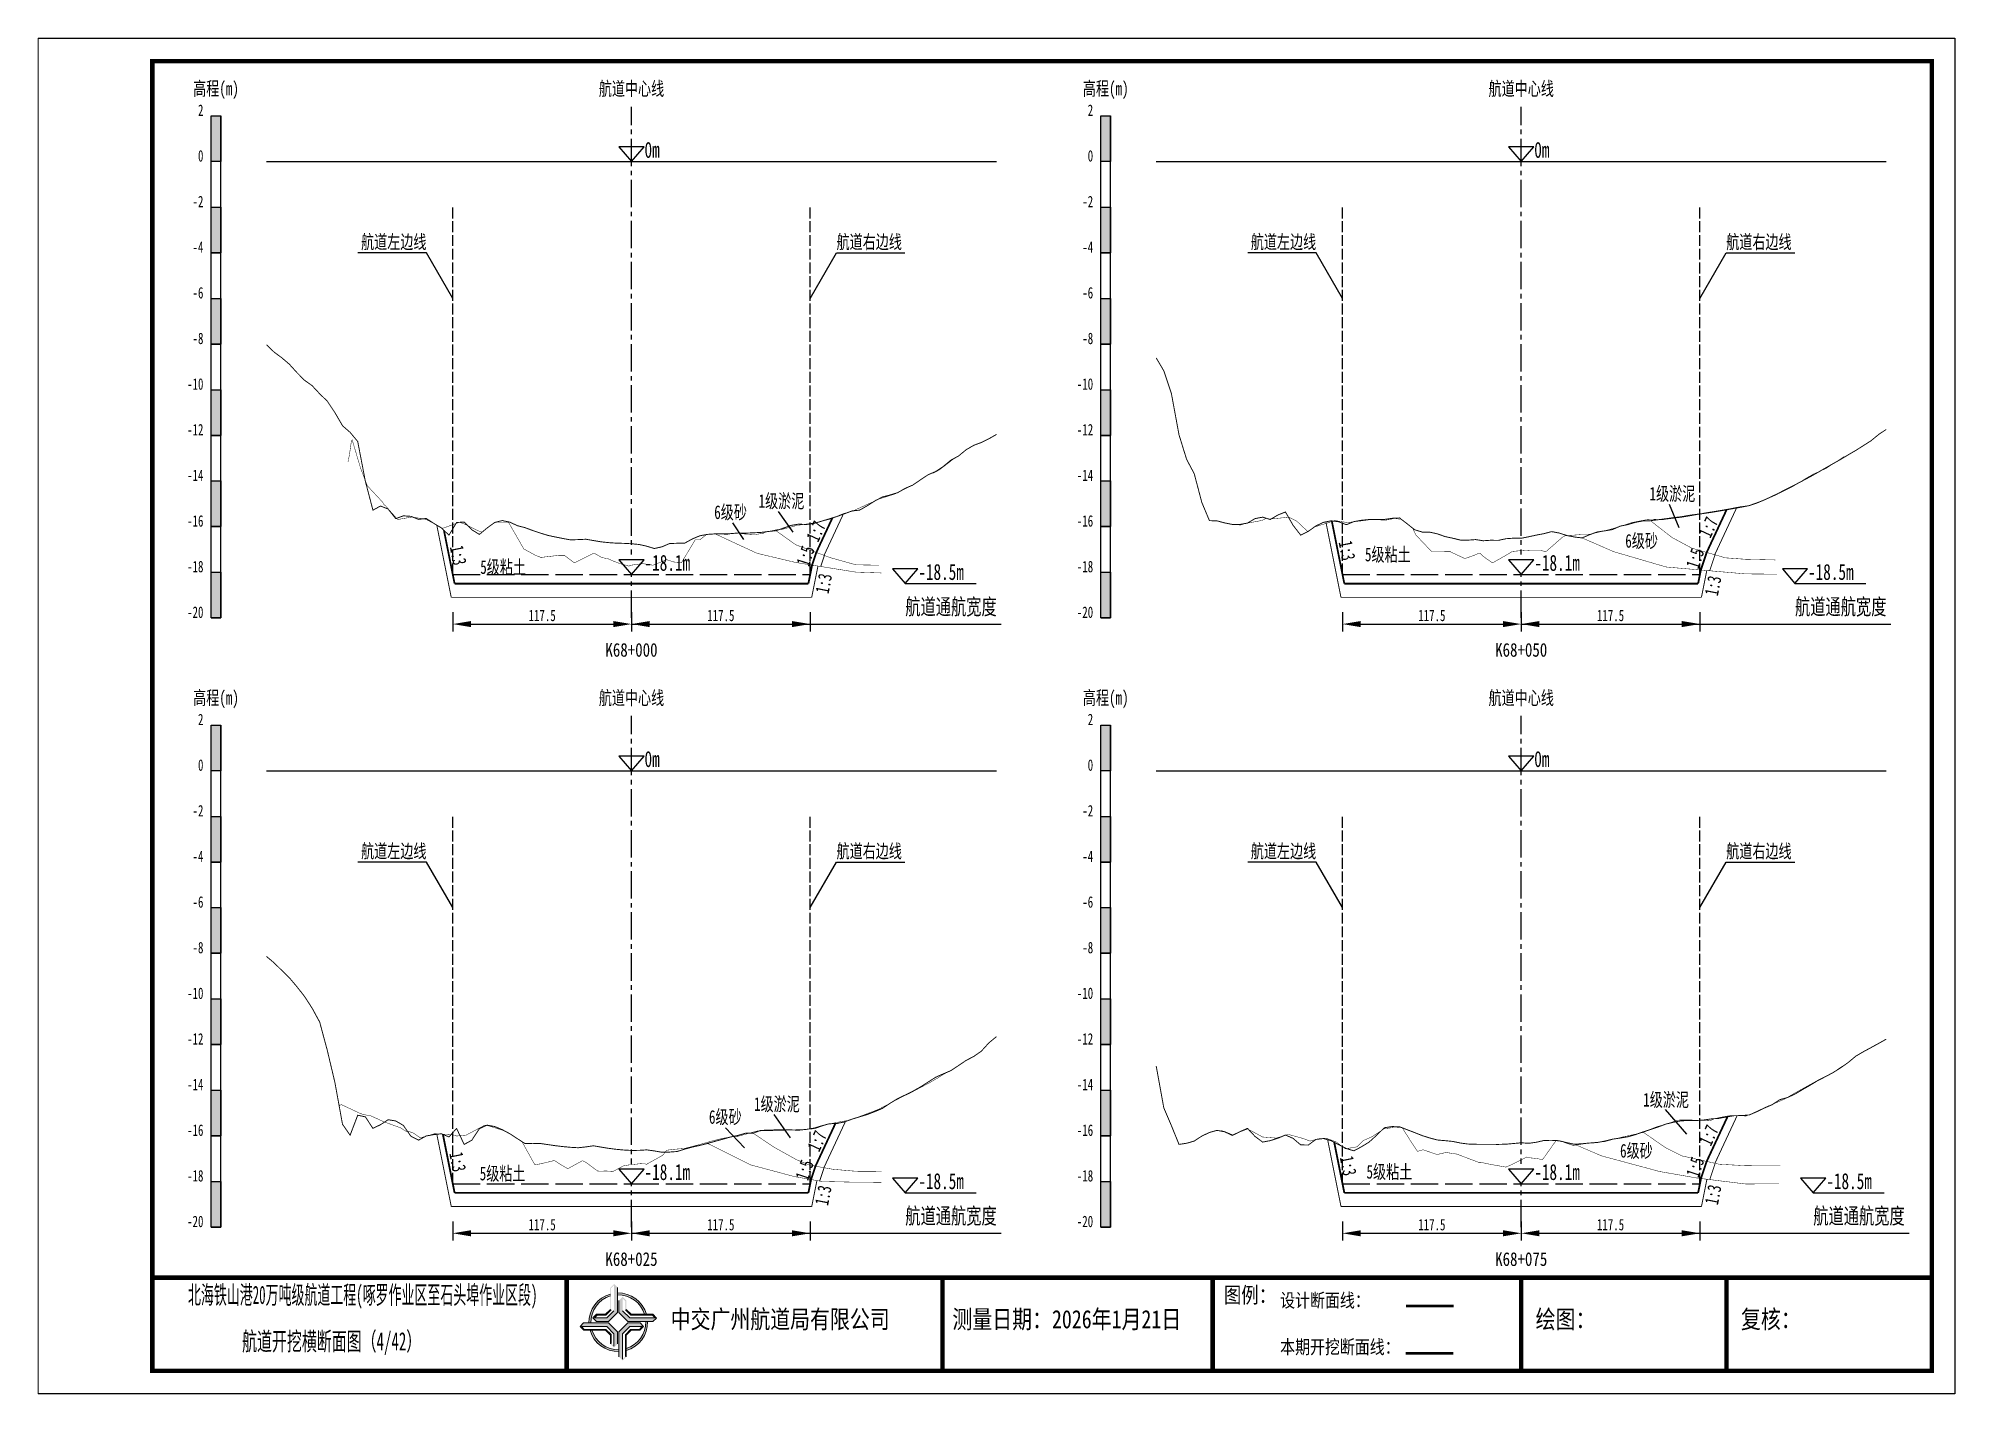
# Paper-space layout 'HDM_7' of a CAD drawing. Header units: millimetres. Extents: x 0 to 420, y 0 to 297.
# The model-space entities are those that its viewports show. They can reach past a viewport. Long polylines and large blocks are cut down to what shows.
import ezdxf
from ezdxf.enums import TextEntityAlignment as Align

# ---------------------------------------------------------------- set-up
doc = ezdxf.new("R2010")
doc.units = ezdxf.units.MM
for name, pattern in [('ACAD_ISO02W100', [15, 12, -3]), ('ACAD_ISO05W100', [33, 24, -3, 0, -3, 0, -3]), ('CENTER2', [1.125, 0.75, -0.125, 0.125, -0.125])]:
    doc.linetypes.add(name, pattern=pattern)
for name, color, linetype in [('0-图框图名', 2, 'Continuous'), ('0-桩号', 1, 'Continuous'), ('0-航道左右边线标注', 8, 'Continuous'), ('1-疏浚底高', 7, 'Continuous'), ('1-通航宽度', 7, 'Continuous'), ('1-通航底高', 7, 'Continuous'), ('202601', 5, 'Continuous'), ('DMX', 20, 'Continuous'), ('L1', 7, 'Continuous'), ('图幅外框线', 145, 'Continuous'), ('地质分层', 6, 'Continuous'), ('坡比', 1, 'Continuous'), ('尺寸标注', 1, 'Continuous'), ('开挖线', 4, 'Continuous'), ('标尺', 7, 'Continuous'), ('超挖线', 3, 'Continuous'), ('辅助框', 7, 'Continuous'), ('通航底面线', 7, 'ACAD_ISO02W100')]:
    doc.layers.add(name, color=color, linetype=linetype)
doc.styles.get("Standard").update_dxf_attribs({"font": 'arial.ttf'})
doc.styles.add('仿宋', font='仿宋_GB2312.ttf', dxfattribs={"width": 0.8})
doc.styles.add('仿宋GB2312', font='仿宋_GB2312.ttf', dxfattribs={"width": 0.7, "height": 2.5})
doc.styles.add('仿宋体', font='仿宋_GB2312.ttf', dxfattribs={"width": 0.8})
doc.dimstyles.new('2000', dxfattribs={"dimtxt": 3, "dimasz": 2.5, "dimexe": 1.25, "dimexo": 0.625, "dimtad": 1, "dimlfac": 2, "dimdsep": 46, "dimtxsty": 'Standard', "dimcen": 2.5, "dimadec": 0, "dimazin": 0, "dimtfac": 1, "dimtmove": 0, "dimatfit": 3, "dimfxl": 0, "dimarcsym": 0})

psp = doc.layouts.new('HDM_7')

msp = doc.modelspace()

# ---------------------------------------------------------------- texts
at = {"layer": '0-航道左右边线标注', "style": '仿宋', "width": 0.7}
for p in [(85.05983064164242, -2719.999999999984), (280.0598306419438, -2719.999999999984), (85.05983064055552, -2853.499999999984), (280.0598306419438, -2853.499999999984)]:
    msp.add_text('航道左边线', height=3, dxfattribs=at).set_placement(p, align=Align.BOTTOM_RIGHT)
for p in [(174.9401693581144, -2720.000000000016), (369.9401693594854, -2720.000000000016), (174.9401693584154, -2853.500000000016), (369.9401693584154, -2853.500000000016)]:
    msp.add_text('航道右边线', height=3, dxfattribs=at).set_placement(p, align=Align.BOTTOM_LEFT)
at = {"layer": '1-通航宽度', "style": '仿宋', "width": 0.7}
for p in [(190, -2800.35), (385, -2800.35), (190, -2933.85), (389, -2933.85)]:
    msp.add_text('航道通航宽度', height=3.5, dxfattribs=at).set_placement(p, align=Align.BOTTOM_LEFT)
at = {"layer": 'L1', "style": '仿宋', "width": 0.7}
for p in [(129.9999999999995, -2684.02892156085), (324.9999999999995, -2684.02892156085), (129.9999999999995, -2817.528921559919), (324.9999999999995, -2817.528921559919)]:
    msp.add_text('航道中心线', height=3, dxfattribs=at).set_placement(p, align=Align.MIDDLE_CENTER)
for p in [(132.8561237953249, -2699.179669429315), (327.8561237953249, -2699.179669429315), (132.8561237953249, -2832.679669428384), (327.8561237953249, -2832.679669428384)]:
    msp.add_text('0m ', height=3.5, dxfattribs=at).set_placement(p)
at = {"layer": '地质分层', "linetype": 'Continuous', "style": '仿宋GB2312', "width": 0.7}
for s, p in [('1级淤泥', (358.1376614303483, -2772.776526199964)), ('6级砂', (151.7159792710609, -2776.832388776376)), ('1级淤泥', (162.8728020564951, -2774.382403043227)), ('5级粘土', (295.7677357860041, -2786.102873686811)), ('6级砂', (351.3858037587435, -2783.113133859028)), ('5级粘土', (101.8656447492735, -2788.862006463777)), ('1级淤泥', (161.8736717807714, -2906.527867357455)), ('1级淤泥', (356.7535214193687, -2905.577892423993)), ('6级砂', (150.5578869893151, -2909.353964238155)), ('6级砂', (350.242949170659, -2916.761885432712)), ('5级粘土', (101.7476400352915, -2921.748286064744)), ('5级粘土', (296.1047119497607, -2921.37300358291))]:
    msp.add_text(s, height=3, dxfattribs=at).set_placement(p, align=Align.MIDDLE_CENTER)
at = {"layer": '坡比', "style": '仿宋体', "width": 0.7}
for s, rotation, p in [('1:7', 65, (170.4581337198686, -2781.031329069278)), ('1:7', 65, (366.0154874506554, -2780.140380810312)), ('1:3', 281, (92.02707417223544, -2786.270665165553)), ('1:5', 72, (168.1440319942349, -2786.416843998091)), ('1:3', 281, (286.8193337872607, -2785.231963242548)), ('1:5', 72, (363.1101614211286, -2786.94778714039)), ('1:3', 79, (172.1470862569984, -2792.462607576814)), ('1:3', 79, (367.0490900683953, -2792.95258851796)), ('1:7', 65, (170.6924690631155, -2914.638895562793)), ('1:7', 65, (366.1153472694991, -2913.368785392439)), ('1:3', 281, (91.91337417187614, -2919.202165165625)), ('1:5', 72, (167.9404747919118, -2920.983841597317)), ('1:3', 281, (287.0869530180299, -2920.070059396394)), ('1:5', 72, (363.1228886078617, -2920.346946202634)), ('1:3', 79, (172.0308093269427, -2926.543992225224)), ('1:3', 79, (367.0601208622789, -2926.397434548542))]:
    msp.add_text(s, height=3, rotation=rotation, dxfattribs=at).set_placement(p, align=Align.MIDDLE)
at = {"layer": '辅助框', "color": 7, "style": '仿宋GB2312'}
for s, width, p in [('北海铁山港20万吨级航道工程(啄罗作业区至石头埠作业区段)', 0.52, (71.09226409892418, -2948.34125590487)), ('         航道开挖横断面图（4/42）', 0.6, (56.94663040895202, -2958.528455383558))]:
    msp.add_text(s, height=4, dxfattribs=dict(at, width=width)).set_placement(p, align=Align.MIDDLE_CENTER)
at = {"layer": '辅助框', "insert": (259.8269339582756, -2946.631954133957), "char_height": 3.5, "width": 20.65205776894732, "attachment_point": 1, "style": '仿宋'}
msp.add_mtext('{\\C3;图例：}', dxfattribs=at)
at = {"layer": '辅助框', "color": 7, "lineweight": 50, "insert": (272.1653762092857, -2948.051345709999), "char_height": 3, "width": 26.24716962347821, "attachment_point": 1, "style": '仿宋'}
msp.add_mtext('设计断面线：', dxfattribs=at)
at = {"layer": '辅助框', "lineweight": 0, "char_height": 4, "width": 115.8863471220259, "attachment_point": 1}
for s, insert in [('{\\fKaiTi|b0|i0|c134|p49;\\W0.8;中交广州航道局有限公司}', (138.5828873342745, -2951.682042507085)), ('{\\fKaiTi|b0|i0|c134|p49;\\W0.8;测量日期：2026年1月21日}', (200.3284275252676, -2951.682042507085)), ('{\\fKaiTi|b0|i0|c134|p49;\\W0.8;绘图：}', (328.1550933683716, -2951.682042507085)), ('{\\fKaiTi|b0|i0|c134|p49;\\W0.8;复核：}', (373.1550933683716, -2951.682042507085))]:
    msp.add_mtext(s, dxfattribs=dict(at, insert=insert))
at = {"layer": '辅助框', "color": 1, "insert": (272.1653762092857, -2958.260362698303), "char_height": 3, "width": 26.24716962347821, "attachment_point": 1, "style": '仿宋'}
msp.add_mtext('本期开挖断面线：', dxfattribs=at)

# ---------------------------------------------------------------- blocks, each defined once
blk = doc.blocks.new('标尺')
at = {"layer": '标尺', "linetype": 'Continuous'}
for points in [[(-2.116669999959413, 100), (0, 100), (0, 90), (-2.116669999959413, 90)], [(-2.116669999959413, 80), (0, 80), (0, 70), (-2.116669999959413, 70)], [(-2.116669999959413, 60), (0, 60), (0, 50), (-2.116669999959413, 50)], [(-2.116669999959413, 40), (0, 40), (0, 30), (-2.116669999959413, 30)], [(-2.116669999959413, 20), (0, 20), (0, 10), (-2.116669999959413, 10)], [(-2.116669999959413, 0), (0, 0), (0, -10), (-2.116669999959413, -10)]]:
    blk.add_hatch(color=256, dxfattribs=at).paths.add_polyline_path(points)
for p, q in [((-2.116669999959413, -10), (-2.116669999959413, 100)), ((0, -10), (0, 100)), ((-2.116669999959413, 80), (0, 80)), ((-2.116669999959413, 70), (0, 70)), ((-2.116669999959413, 60), (0, 60)), ((-2.116669999959413, 50), (0, 50)), ((-2.116669999959413, 40), (0, 40)), ((-2.116669999959413, 30), (0, 30)), ((-2.116669999959413, 20), (0, 20)), ((-2.116669999959413, 10), (0, 10)), ((-2.116669999959413, 0), (0, 0)), ((-2.116669999959413, -10), (0, -10))]:
    blk.add_line(p, q, dxfattribs=at)
at = {"layer": '标尺'}
for points in [[(-2.116669999959413, 100), (0, 100), (0, 90), (-2.116669999959413, 90)], [(-2.116669999959413, 100), (0, 100), (0, 90), (-2.116669999959413, 90)], [(-2.116669999959413, 80), (0, 80), (0, 70), (-2.116669999959413, 70)], [(-2.116669999959413, 80), (0, 80), (0, 70), (-2.116669999959413, 70)], [(-2.116669999959413, 60), (0, 60), (0, 50), (-2.116669999959413, 50)], [(-2.116669999959413, 60), (0, 60), (0, 50), (-2.116669999959413, 50)], [(-2.116669999959413, 40), (0, 40), (0, 30), (-2.116669999959413, 30)], [(-2.116669999959413, 40), (0, 40), (0, 30), (-2.116669999959413, 30)], [(-2.116669999959413, 20), (0, 20), (0, 10), (-2.116669999959413, 10)], [(-2.116669999959413, 20), (0, 20), (0, 10), (-2.116669999959413, 10)], [(-2.116669999959413, 0), (0, 0), (0, -10), (-2.116669999959413, -10)], [(-2.116669999959413, 0), (0, 0), (0, -10), (-2.116669999959413, -10)]]:
    blk.add_lwpolyline(points, close=True, dxfattribs=at)
at = {"layer": '标尺', "style": '仿宋GB2312', "width": 0.7}
blk.add_text('高程(m)', height=3, dxfattribs=at).set_placement((-1.058334999950603, 106.0000000009313), align=Align.MIDDLE_CENTER)
for s, p in [('2', (-3.816669999971054, 100)), ('0', (-3.816669999971054, 90)), ('-2', (-3.816669999971054, 80)), ('-4', (-3.816669999971054, 70)), ('-6', (-3.816669999971054, 60)), ('-8', (-3.816669999971054, 50)), ('-10', (-3.816669999971054, 40)), ('-12', (-3.816669999971054, 30)), ('-14', (-3.816669999971054, 20)), ('-16', (-3.816669999971054, 10)), ('-18', (-3.816669999971054, 0)), ('-20', (-3.816669999971054, -10))]:
    blk.add_text(s, height=2.5, dxfattribs=at).set_placement(p, align=Align.RIGHT)
blk = doc.blocks.new('*D185')
at = {"layer": 'Defpoints', "color": 0, "ltscale": 0.5}
for p in [(90.8333333335096, -2790.5), (130, -2790.5), (130, -2801.354208645101)]:
    blk.add_point(p, dxfattribs=at)
at = {"layer": '尺寸标注', "color": 0, "lineweight": -2, "ltscale": 0.5}
for p, q in [((90.8333333335096, -2798.75), (90.8333333335096, -2802.954208645101)), ((94.8333333335096, -2801.354208645101), (126, -2801.354208645101)), ((130, -2798.75), (130, -2802.954208645101))]:
    blk.add_line(p, q, dxfattribs=at)
at = {"layer": '尺寸标注', "color": 0, "ltscale": 0.5}
for points in [[(94.8333333335096, -2800.687541978434), (94.8333333335096, -2802.020875311767), (90.8333333335096, -2801.354208645101)], [(126, -2800.687541978434), (126, -2802.020875311767), (130, -2801.354208645101)]]:
    blk.add_solid(points, dxfattribs=at)
at = {"layer": '尺寸标注', "color": 0, "ltscale": 0.5, "insert": (110.4166666667548, -2799.479208645101), "char_height": 2.5, "attachment_point": 5, "style": '仿宋GB2312'}
blk.add_mtext('117.5', dxfattribs=at)
blk = doc.blocks.new('*D186')
at = {"layer": 'Defpoints', "color": 0, "ltscale": 0.5}
for p in [(90.8333333324227, -2924), (130, -2924), (130, -2934.854178631922)]:
    blk.add_point(p, dxfattribs=at)
at = {"layer": '尺寸标注', "color": 0, "lineweight": -2, "ltscale": 0.5}
for p, q in [((90.8333333324227, -2932.25), (90.8333333324227, -2936.454178631922)), ((94.8333333324227, -2934.854178631922), (126, -2934.854178631922)), ((130, -2932.25), (130, -2936.454178631922))]:
    blk.add_line(p, q, dxfattribs=at)
at = {"layer": '尺寸标注', "color": 0, "ltscale": 0.5}
for points in [[(94.8333333324227, -2934.187511965255), (94.8333333324227, -2935.520845298588), (90.8333333324227, -2934.854178631922)], [(126, -2934.187511965255), (126, -2935.520845298588), (130, -2934.854178631922)]]:
    blk.add_solid(points, dxfattribs=at)
at = {"layer": '尺寸标注', "color": 0, "ltscale": 0.5, "insert": (110.4166666662113, -2932.979178631922), "char_height": 2.5, "attachment_point": 5, "style": '仿宋GB2312'}
blk.add_mtext('117.5', dxfattribs=at)
blk = doc.blocks.new('*D187')
at = {"layer": 'Defpoints', "color": 0, "ltscale": 0.5}
for p in [(285.833333333811, -2790.5), (325, -2790.5), (325, -2801.353941989975)]:
    blk.add_point(p, dxfattribs=at)
at = {"layer": '尺寸标注', "color": 0, "lineweight": -2, "ltscale": 0.5}
for p, q in [((285.833333333811, -2798.75), (285.833333333811, -2802.953941989975)), ((289.833333333811, -2801.353941989975), (321, -2801.353941989975)), ((325, -2798.75), (325, -2802.953941989975))]:
    blk.add_line(p, q, dxfattribs=at)
at = {"layer": '尺寸标注', "color": 0, "ltscale": 0.5}
for points in [[(289.833333333811, -2800.687275323309), (289.833333333811, -2802.020608656642), (285.833333333811, -2801.353941989975)], [(321, -2800.687275323309), (321, -2802.020608656642), (325, -2801.353941989975)]]:
    blk.add_solid(points, dxfattribs=at)
at = {"layer": '尺寸标注', "color": 0, "ltscale": 0.5, "insert": (305.4166666669055, -2799.478941989975), "char_height": 2.5, "attachment_point": 5, "style": '仿宋GB2312'}
blk.add_mtext('117.5', dxfattribs=at)
blk = doc.blocks.new('*D188')
at = {"layer": 'Defpoints', "color": 0, "ltscale": 0.5}
for p in [(285.833333333811, -2924), (325, -2924), (325, -2934.853911923008)]:
    blk.add_point(p, dxfattribs=at)
at = {"layer": '尺寸标注', "color": 0, "lineweight": -2, "ltscale": 0.5}
for p, q in [((285.833333333811, -2932.25), (285.833333333811, -2936.453911923008)), ((289.833333333811, -2934.853911923008), (321, -2934.853911923008)), ((325, -2932.25), (325, -2936.453911923008))]:
    blk.add_line(p, q, dxfattribs=at)
at = {"layer": '尺寸标注', "color": 0, "ltscale": 0.5}
for points in [[(289.833333333811, -2934.187245256342), (289.833333333811, -2935.520578589675), (285.833333333811, -2934.853911923008)], [(321, -2934.187245256342), (321, -2935.520578589675), (325, -2934.853911923008)]]:
    blk.add_solid(points, dxfattribs=at)
at = {"layer": '尺寸标注', "color": 0, "ltscale": 0.5, "insert": (305.4166666669055, -2932.978911923008), "char_height": 2.5, "attachment_point": 5, "style": '仿宋GB2312'}
blk.add_mtext('117.5', dxfattribs=at)
blk = doc.blocks.new('*D126')
at = {"layer": 'Defpoints', "color": 0, "ltscale": 0.5}
for p in [(130, -2790.5), (169.166666666189, -2790.5), (169.166666666189, -2801.354155104536)]:
    blk.add_point(p, dxfattribs=at)
at = {"layer": '尺寸标注', "color": 0, "lineweight": -2, "ltscale": 0.5}
for p, q in [((130, -2798.75), (130, -2802.954155104536)), ((134, -2801.354155104536), (165.166666666189, -2801.354155104536)), ((169.166666666189, -2798.75), (169.166666666189, -2802.954155104536))]:
    blk.add_line(p, q, dxfattribs=at)
at = {"layer": '尺寸标注', "color": 0, "ltscale": 0.5}
for points in [[(134, -2800.68748843787), (134, -2802.020821771203), (130, -2801.354155104536)], [(165.166666666189, -2800.68748843787), (165.166666666189, -2802.020821771203), (169.166666666189, -2801.354155104536)]]:
    blk.add_solid(points, dxfattribs=at)
at = {"layer": '尺寸标注', "color": 0, "ltscale": 0.5, "insert": (149.5833333330945, -2799.479155104536), "char_height": 2.5, "attachment_point": 5, "style": '仿宋GB2312'}
blk.add_mtext('117.5', dxfattribs=at)
blk = doc.blocks.new('*D127')
at = {"layer": 'Defpoints', "color": 0, "ltscale": 0.5}
for p in [(130, -2924), (169.16666666649, -2924), (169.16666666649, -2934.854125080557)]:
    blk.add_point(p, dxfattribs=at)
at = {"layer": '尺寸标注', "color": 0, "lineweight": -2, "ltscale": 0.5}
for p, q in [((130, -2932.25), (130, -2936.454125080557)), ((134, -2934.854125080557), (165.16666666649, -2934.854125080557)), ((169.16666666649, -2932.25), (169.16666666649, -2936.454125080557))]:
    blk.add_line(p, q, dxfattribs=at)
at = {"layer": '尺寸标注', "color": 0, "ltscale": 0.5}
for points in [[(134, -2934.187458413891), (134, -2935.520791747224), (130, -2934.854125080557)], [(165.16666666649, -2934.187458413891), (165.16666666649, -2935.520791747224), (169.16666666649, -2934.854125080557)]]:
    blk.add_solid(points, dxfattribs=at)
at = {"layer": '尺寸标注', "color": 0, "ltscale": 0.5, "insert": (149.583333333245, -2932.979125080557), "char_height": 2.5, "attachment_point": 5, "style": '仿宋GB2312'}
blk.add_mtext('117.5', dxfattribs=at)
blk = doc.blocks.new('*D128')
at = {"layer": 'Defpoints', "color": 0, "ltscale": 0.5}
for p in [(325, -2790.5), (364.16666666756, -2790.5), (364.16666666756, -2801.353888403436)]:
    blk.add_point(p, dxfattribs=at)
at = {"layer": '尺寸标注', "color": 0, "lineweight": -2, "ltscale": 0.5}
for p, q in [((325, -2798.75), (325, -2802.953888403436)), ((329, -2801.353888403436), (360.16666666756, -2801.353888403436)), ((364.16666666756, -2798.75), (364.16666666756, -2802.953888403436))]:
    blk.add_line(p, q, dxfattribs=at)
at = {"layer": '尺寸标注', "color": 0, "ltscale": 0.5}
for points in [[(329, -2800.68722173677), (329, -2802.020555070103), (325, -2801.353888403436)], [(360.16666666756, -2800.68722173677), (360.16666666756, -2802.020555070103), (364.16666666756, -2801.353888403436)]]:
    blk.add_solid(points, dxfattribs=at)
at = {"layer": '尺寸标注', "color": 0, "ltscale": 0.5, "insert": (344.58333333378, -2799.478888403436), "char_height": 2.5, "attachment_point": 5, "style": '仿宋GB2312'}
blk.add_mtext('117.5', dxfattribs=at)
blk = doc.blocks.new('*D129')
at = {"layer": 'Defpoints', "color": 0, "ltscale": 0.5}
for p in [(325, -2924), (364.16666666649, -2924), (364.16666666649, -2934.85385832566)]:
    blk.add_point(p, dxfattribs=at)
at = {"layer": '尺寸标注', "color": 0, "lineweight": -2, "ltscale": 0.5}
for p, q in [((325, -2932.25), (325, -2936.453858325659)), ((329, -2934.85385832566), (360.16666666649, -2934.85385832566)), ((364.16666666649, -2932.25), (364.16666666649, -2936.453858325659))]:
    blk.add_line(p, q, dxfattribs=at)
at = {"layer": '尺寸标注', "color": 0, "ltscale": 0.5}
for points in [[(329, -2934.187191658993), (329, -2935.520524992326), (325, -2934.85385832566)], [(360.16666666649, -2934.187191658993), (360.16666666649, -2935.520524992326), (364.16666666649, -2934.85385832566)]]:
    blk.add_solid(points, dxfattribs=at)
at = {"layer": '尺寸标注', "color": 0, "ltscale": 0.5, "insert": (344.583333333245, -2932.97885832566), "char_height": 2.5, "attachment_point": 5, "style": '仿宋GB2312'}
blk.add_mtext('117.5', dxfattribs=at)
blk = doc.blocks.new('通航底高')
at = {"layer": '1-通航底高'}
for p, q in [((-2.762494692986365, 3.232132659759372), (5.923793651163578e-06, 6.932765245437622e-06)), ((2.762506540631875, 3.232132659759372), (-2.762494692986365, 3.232132659759372)), ((5.923793651163578e-06, 6.932765245437622e-06), (2.762506540631875, 3.232132659759372))]:
    blk.add_line(p, q, dxfattribs=at)
at = {"layer": '1-通航底高', "style": '仿宋', "width": 0.7}
blk.add_attdef('通航底高', (2.856129719933961, 0.8203305718488991), '', height=3.5, dxfattribs=at)
blk = doc.blocks.new('疏浚底高')
at = {"layer": '1-疏浚底高'}
for p, q in [((-2.762500616780017, 3.232125726994127), (0, 0)), ((2.762500616838224, 3.232125726994127), (-2.762500616780017, 3.232125726994127)), ((0, 0), (2.762500616838224, 3.232125726994127)), ((-5.923793651163578e-06, -6.932765245437622e-06), (15.51466270413067, -6.932765245437622e-06))]:
    blk.add_line(p, q, dxfattribs=at)
at = {"layer": '1-疏浚底高', "style": '仿宋', "width": 0.7}
blk.add_attdef('疏浚底高', (2.856123796140309, 0.8203236390836537), '', height=3.5, dxfattribs=at)

# ---------------------------------------------------------------- hatches: boundary and pattern name
at = {"layer": '辅助框'}
h = msp.add_hatch(color=5, dxfattribs=at)
edge = h.paths.add_edge_path()
edge.add_ellipse((127.1048981630242, -2954.349361724388), major_axis=(-6.017077195920141, 1.733884546287947e-06), ratio=0.9999999825377229, start_angle=-73.21171767175571, end_angle=1.446762146054482, ccw=False)
edge.add_line((125.3669512666797, -2948.588740435135), (125.3669512666797, -2948.167564622652))
edge.add_ellipse((127.1048981630242, -2954.349361724388), major_axis=(-6.421454345493813, 3.783831980513644e-06), ratio=0.9999999825377264, start_angle=-74.29719975771904, end_angle=1.35689506309039)
edge.add_line((120.6852443910575, -2954.501418438208), (121.0897390773928, -2954.501279625189))
edge = h.paths.add_edge_path()
edge.add_ellipse((127.1048981630242, -2954.349361724388), major_axis=(-6.017077195920906, 2.624791690933952e-07), ratio=0.9999999825377339, start_angle=196.7802887631043, end_angle=271.43091869106274, ccw=False)
edge.add_line((132.8657615297174, -2952.612217217457), (133.2869208631551, -2952.612217217457))
edge.add_ellipse((127.1048981630242, -2954.349361724388), major_axis=(-6.42145434549481, 2.055023733972632e-07), ratio=0.9999999825377471, start_angle=195.6953323995753, end_angle=271.3407921785149)
edge.add_line((126.9546420991754, -2947.929665483964), (126.9546420991754, -2948.334160818589))
edge = h.paths.add_edge_path()
edge.add_ellipse((127.1048981630242, -2954.349361724388), major_axis=(-6.421454345494847, 2.398647111377442e-07), ratio=0.9999999825377328, start_angle=105.7065267224622, end_angle=181.3336320078198)
edge.add_line((133.5246130739188, -2954.199907793533), (133.1201189907229, -2954.199907793533))
edge.add_ellipse((127.1048981630242, -2954.349361724388), major_axis=(-6.017077195920033, 3.038804149501319e-06), ratio=0.9999999825377467, start_angle=106.79232762585761, end_angle=181.4233031416354, ccw=False)
edge.add_line((128.8432505373096, -2960.109860479367), (128.8432505373096, -2960.531044626963))
edge = h.paths.add_edge_path()
edge.add_ellipse((127.1048981630242, -2954.349361724388), major_axis=(6.017077195919978, 2.129043967020969e-06), ratio=0.9999999825377341, start_angle=196.8039056354283, end_angle=271.4347580706571, ccw=False)
edge.add_line((121.3447520357108, -2956.088882915747), (120.9235845111346, -2956.089027449381))
edge.add_ellipse((127.1048981630242, -2954.349361724388), major_axis=(6.421454345494965, 1.010893226884053e-06), ratio=0.9999999825377122, start_angle=195.7186902341801, end_angle=271.3444001294426)
edge.add_line((127.2555596834159, -2960.769048223508), (127.2555596834159, -2960.364552247775))
h = msp.add_hatch(color=5, dxfattribs=at)
h.paths.add_polyline_path([(126.9546420991754, -2946.745531914723), (126.1757059266901, -2945.967633330833), (125.3669512666797, -2946.776153838646), (125.3669512666797, -2951.536597661984), (124.2904413515067, -2952.612023077023), (122.3438002473747, -2952.612023077023), (121.5476570161914, -2953.407358599198), (122.3430715364551, -2954.199178399098), (124.9786408998406, -2954.199178399098), (126.9546420991754, -2952.223855132592)])
h.paths.add_polyline_path([(126.1454878358876, -2951.835033672583), (124.5901777498161, -2953.390380010616), (121.8645652040577, -2953.390380010616), (122.4652603731191, -2952.792388775122), (124.4098916048145, -2952.792388775122), (125.5465556764638, -2951.624466802609), (125.5465556764638, -2946.865021880639), (126.1454878358876, -2946.267331255448)], flags=16)
h = msp.add_hatch(color=5, dxfattribs=at)
h.paths.add_polyline_path([(129.2303930909967, -2954.199907793533), (134.7087164369559, -2954.199907793533), (135.4866149782276, -2953.420971685421), (134.6780945344901, -2952.612217217457), (129.9176505189871, -2952.612217217457), (128.8422251466846, -2951.53570710994), (128.8422251466846, -2949.589066240799), (128.0468895387685, -2948.792922881615), (127.2550698885059, -2949.588337358963), (127.2550698885059, -2952.223906744015)])
h.paths.add_polyline_path([(128.0638682985341, -2951.835443487179), (128.0638682985341, -2949.109831133377), (128.6618594270682, -2949.7105261531), (128.6618594270682, -2951.655157427323), (129.8297815492487, -2952.791821563255), (134.5892263856864, -2952.791821563255), (135.18691698933, -2953.39075359441), (129.6192146577871, -2953.39075359441)], flags=16)
h = msp.add_hatch(color=5, dxfattribs=at)
h.paths.add_polyline_path([(124.9782503542041, -2954.49994512273), (119.4999273286795, -2954.50182517649), (118.722296136651, -2955.281028228294), (119.5310940767264, -2956.089505327714), (124.2915378358697, -2956.087871709836), (125.3673325624501, -2957.164012334835), (125.3680006044245, -2959.110653374684), (126.1636093935108, -2959.90652363826), (126.9551560121512, -2959.110837432396), (126.954251553539, -2956.475268389237)])
h.paths.add_polyline_path([(126.1455864869988, -2956.86400901438), (126.1465218568778, -2959.589621367943), (125.5483246248102, -2958.989131426346), (125.54765728778, -2957.044500322831), (124.3793451326227, -2955.908237114918), (119.6199005739128, -2955.909870391381), (119.0220044648981, -2955.311143438351), (124.5897064973747, -2955.30923279382)], flags=16)
h = msp.add_hatch(color=5, dxfattribs=at)
h.paths.add_polyline_path([(129.231560904119, -2954.499116607201), (127.2555596834159, -2956.474439873707), (127.2555596834159, -2961.952763262284), (128.0344958772694, -2962.730661675465), (128.8432505373096, -2961.922141167653), (128.8432505373096, -2957.161697344315), (129.9197604524529, -2956.086271929276), (131.8664015565848, -2956.086271929276), (132.6625447664296, -2955.290936407101), (131.8671302461659, -2954.499116607201)])
h.paths.add_polyline_path([(129.6200240755117, -2955.307915166866), (132.3456365785634, -2955.307915166866), (131.7449414308405, -2955.905906231177), (129.8003101778066, -2955.905906231177), (128.6636461061573, -2957.07382820369), (128.6636461061573, -2961.833273125661), (128.0647139680719, -2962.430963750851), (128.0647139680719, -2956.863261333716)], flags=16)

# ---------------------------------------------------------------- linework, layer by layer
at = {"layer": '0-航道左右边线标注', "linetype": 'ACAD_ISO02W100', "ltscale": 0.2}
for points in [[(90.83333333350947, -2790.5), (90.83333333350947, -2710)], [(169.1666666661886, -2790.5), (169.1666666661886, -2710)], [(285.833333333811, -2790.5), (285.833333333811, -2710)], [(364.1666666675601, -2790.5), (364.1666666675601, -2710)], [(90.83333333242263, -2924), (90.83333333242263, -2843.5)], [(169.1666666664896, -2924), (169.1666666664896, -2843.5)], [(285.833333333811, -2924), (285.833333333811, -2843.5)], [(364.1666666664901, -2924), (364.1666666664901, -2843.5)]]:
    msp.add_lwpolyline(points, dxfattribs=at)
at = {"layer": '0-航道左右边线标注'}
for points in [[(90.8333333335096, -2730), (85.05983064164242, -2719.999999999984), (70.05983064164242, -2719.99999999994)], [(169.166666666189, -2730), (174.9401693581144, -2720.000000000016), (189.9401693581144, -2720.00000000006)], [(285.833333333811, -2730), (280.0598306419438, -2719.999999999984), (265.0598306419438, -2719.99999999994)], [(364.16666666756, -2730), (369.9401693594854, -2720.000000000016), (384.9401693594854, -2720.00000000006)], [(90.8333333324227, -2863.5), (85.05983064055552, -2853.499999999984), (70.05983064055552, -2853.49999999994)], [(169.16666666649, -2863.5), (174.9401693584154, -2853.500000000016), (189.9401693584154, -2853.50000000006)], [(285.833333333811, -2863.5), (280.0598306419438, -2853.499999999984), (265.0598306419438, -2853.49999999994)], [(364.16666666649, -2863.5), (369.9401693584154, -2853.500000000016), (384.9401693584154, -2853.50000000006)]]:
    msp.add_lwpolyline(points, dxfattribs=at)
at = {"layer": '1-通航宽度'}
for points in [[(130, -2801.35), (211, -2801.35)], [(325, -2801.35), (406, -2801.35)], [(130, -2934.85), (211, -2934.85)], [(329, -2934.85), (410, -2934.85)]]:
    msp.add_lwpolyline(points, dxfattribs=at)
at = {"layer": 'DMX', "color": 7, "linetype": 'Continuous', "const_width": 0.2}
for points in [[(49.99999999999962, -2740.154999999795), (50, -2740.154999999795), (51.66666666668607, -2741.745000000112), (53.33333333331393, -2742.98499999987), (55, -2744.395000000019), (56.66666666668607, -2746.23499999987), (58.33333333331393, -2747.919999999925), (60, -2749.104999999981), (61.66666666668607, -2750.895000000019), (63.33333333331393, -2752.51500000013), (65, -2755.01500000013), (66.66666666668607, -2757.884999999776), (68.33333333331393, -2759.350000000093), (70, -2761.350000000093), (71.66666666668607, -2770.024999999907), (73.33333333331393, -2776.395000000019), (75, -2775.48499999987), (76.66666666668607, -2776.149999999907), (78.33333333331393, -2778.254999999888), (80, -2777.634999999776), (81.66666666668607, -2777.75), (83.33333333331393, -2778.419999999925), (85, -2778.205000000075), (86.66666666668607, -2779.279999999795), (88.33333333331393, -2780.290000000037), (90, -2781.870000000112), (91.66666666668607, -2779.100000000093), (93.33333333331393, -2778.995000000112), (95, -2780.685000000056), (96.66666666668607, -2781.709999999963), (98.33333333331393, -2780.325000000186), (100, -2779.104999999981), (101.6666666666861, -2778.674999999814), (103.3333333333139, -2779.01500000013), (105, -2779.794999999925), (106.6666666666861, -2780.225000000093), (108.3333333333139, -2780.845000000205), (110, -2781.404999999795), (111.6666666666861, -2781.919999999925), (113.3333333333139, -2782.274999999907), (115, -2782.60999999987), (116.6666666666861, -2782.910000000149), (118.3333333333139, -2782.845000000205), (120, -2782.76500000013), (121.6666666666861, -2783.049999999814), (123.3333333333139, -2783.334999999963), (125, -2783.509999999776), (126.6666666666861, -2783.625), (128.3333333333139, -2783.665000000037), (130, -2783.754999999888), (131.6666666666861, -2783.915000000037), (133.3333333333139, -2784.285000000149), (135, -2784.799999999814), (136.6666666666861, -2784.430000000168), (138.3333333333139, -2783.714999999851), (140, -2783.645000000019), (141.6666666666861, -2783.625), (143.3333333333139, -2782.694999999832), (145, -2782.004999999888), (146.6666666666861, -2781.700000000186), (148.3333333333139, -2781.589999999851), (150, -2781.600000000093), (151.6666666666861, -2781.540000000037), (153.3333333333139, -2781.399999999907), (155, -2781.439999999944), (156.6666666666861, -2781.354999999981), (158.3333333333139, -2781.279999999795), (160, -2781.064999999944), (161.6666666666861, -2780.89000000013), (163.3333333333139, -2780.314999999944), (165, -2779.729999999981), (166.6666666666861, -2779.455000000075), (168.3333333333139, -2779.535000000149), (170, -2779.299999999814), (171.6666666666861, -2778.810000000056), (173.3333333333139, -2778.305000000168), (175, -2777.794999999925), (176.6666666666861, -2777.189999999944), (178.3333333333139, -2776.564999999944), (180, -2776.39000000013), (181.6666666666861, -2775.435000000056), (183.3333333333139, -2774.379999999888), (185, -2773.504999999888), (186.6666666666861, -2773.069999999832), (188.3333333333139, -2772.560000000056), (190, -2771.604999999981), (191.6666666666861, -2770.89000000013), (193.3333333333139, -2769.745000000112), (195, -2768.645000000019), (196.6666666666861, -2767.919999999925), (198.3333333333139, -2766.814999999944), (200, -2765.430000000168), (201.6666666666861, -2764.540000000037), (203.3333333333139, -2763.165000000037), (205, -2762.189999999944), (206.6666666666861, -2761.569999999832), (208.3333333333139, -2760.745000000112), (210, -2759.794999999925)], [(244.9999999999997, -2743.020000000019), (244.9999999999997, -2743.020000000019), (246.6666666666861, -2745.85999999987), (248.3333333333139, -2750.845000000205), (250, -2759.879999999888), (251.6666666666861, -2765.259999999776), (253.3333333333139, -2768.399999999907), (255, -2774.700000000186), (256.6666666666861, -2778.689999999944), (258.3333333333139, -2778.745000000112), (260, -2779.180000000168), (261.6666666666861, -2779.51500000013), (263.3333333333139, -2779.529999999795), (265, -2779.225000000093), (266.6666666666861, -2778.245000000112), (268.3333333333139, -2777.924999999814), (270, -2778.439999999944), (271.6666666666861, -2777.450000000186), (273.3333333333139, -2776.794999999925), (275, -2779.705000000075), (276.6666666666861, -2781.865000000224), (278.3333333333139, -2781.044999999925), (280, -2779.839999999851), (281.6666666666861, -2779.064999999944), (283.3333333333139, -2778.729999999981), (285, -2778.935000000056), (286.6666666666861, -2779.580000000075), (288.3333333333139, -2778.904999999795), (290, -2778.604999999981), (291.6666666666861, -2778.444999999832), (293.3333333333139, -2778.439999999944), (295, -2778.430000000168), (296.6666666666861, -2778.180000000168), (298.3333333333139, -2778.095000000205), (300, -2779.379999999888), (301.6666666666861, -2780.694999999832), (303.3333333333139, -2781.200000000186), (305, -2781.220000000205), (306.6666666666861, -2781.595000000205), (308.3333333333139, -2782.189999999944), (310, -2782.540000000037), (311.6666666666861, -2782.950000000186), (313.3333333333139, -2782.964999999851), (315, -2782.839999999851), (316.6666666666861, -2783.100000000093), (318.3333333333139, -2782.98499999987), (320, -2783.01500000013), (321.6666666666861, -2782.649999999907), (323.3333333333139, -2782.529999999795), (325, -2782.555000000168), (326.6666666666861, -2782.214999999851), (328.3333333333139, -2781.854999999981), (330, -2781.535000000149), (331.6666666666861, -2781.095000000205), (333.3333333333139, -2781.404999999795), (335, -2781.950000000186), (336.6666666666861, -2782.274999999907), (338.3333333333139, -2782.479999999981), (340, -2781.76500000013), (341.6666666666861, -2781.174999999814), (343.3333333333139, -2780.919999999925), (345, -2780.645000000019), (346.6666666666861, -2779.904999999795), (348.3333333333139, -2779.560000000056), (350, -2779.069999999832), (351.6666666666861, -2778.75), (353.3333333333139, -2778.705000000075), (355, -2778.495000000112), (356.6666666666861, -2778.274999999907), (358.3333333333139, -2778.040000000037), (360, -2777.854999999981), (361.6666666666861, -2777.555000000168), (363.3333333333139, -2777.325000000186), (365, -2777.120000000112), (366.6666666666861, -2776.879999999888), (368.3333333333139, -2776.600000000093), (370, -2776.319999999832), (371.6666666666861, -2776.009999999776), (373.3333333333139, -2775.720000000205), (375, -2775.379999999888), (376.6666666666861, -2774.825000000186), (378.3333333333139, -2774.125), (380, -2773.365000000224), (381.6666666666861, -2772.535000000149), (383.3333333333139, -2771.689999999944), (385, -2770.850000000093), (386.6666666666861, -2769.959999999963), (388.3333333333139, -2769.069999999832), (390, -2768.129999999888), (391.6666666666861, -2767.165000000037), (393.3333333333139, -2766.214999999851), (395, -2765.274999999907), (396.6666666666861, -2764.274999999907), (398.3333333333139, -2763.299999999814), (400, -2762.245000000112), (401.6666666666861, -2761.185000000056), (403.3333333333139, -2759.814999999944), (405, -2758.709999999963)], [(49.99999999999968, -2874.185000000056), (50, -2874.185000000056), (51.66666666668607, -2875.584999999963), (53.33333333331393, -2877.225000000093), (55, -2878.834999999963), (56.66666666668607, -2880.819999999832), (58.33333333331393, -2882.935000000056), (60, -2885.51500000013), (61.66666666668607, -2888.575000000186), (63.33333333331393, -2894.774999999907), (65, -2901.805000000168), (66.66666666668607, -2910.964999999851), (68.33333333331393, -2913.35999999987), (70, -2908.98499999987), (71.66666666668607, -2909.334999999963), (73.33333333331393, -2911.865000000224), (75, -2911.055000000168), (76.66666666668607, -2909.970000000205), (78.33333333331393, -2910.240000000224), (80, -2911.214999999851), (81.66666666668607, -2913.604999999981), (83.33333333331393, -2914.450000000186), (85, -2913.529999999795), (86.66666666668607, -2913.23499999987), (88.33333333331393, -2913.049999999814), (90, -2913.73499999987), (91.66666666668607, -2911.884999999776), (93.33333333331393, -2915.384999999776), (95, -2914.470000000205), (96.66666666668607, -2911.930000000168), (98.33333333331393, -2911.154999999795), (100, -2911.455000000075), (101.6666666666861, -2912.145000000019), (103.3333333333139, -2913.035000000149), (105, -2914.125), (106.6666666666861, -2915.194999999832), (108.3333333333139, -2915.149999999907), (110, -2915.174999999814), (111.6666666666861, -2915.419999999925), (113.3333333333139, -2915.665000000037), (115, -2915.85999999987), (116.6666666666861, -2916.01500000013), (118.3333333333139, -2916.115000000224), (120, -2915.924999999814), (121.6666666666861, -2915.680000000168), (123.3333333333139, -2915.970000000205), (125, -2916.240000000224), (126.6666666666861, -2916.455000000075), (128.3333333333139, -2916.60999999987), (130, -2916.700000000186), (131.6666666666861, -2916.680000000168), (133.3333333333139, -2916.575000000186), (135, -2916.805000000168), (136.6666666666861, -2917.100000000093), (138.3333333333139, -2917.060000000056), (140, -2916.935000000056), (141.6666666666861, -2916.410000000149), (143.3333333333139, -2915.959999999963), (145, -2915.595000000205), (146.6666666666861, -2915.165000000037), (148.3333333333139, -2914.694999999832), (150, -2914.240000000224), (151.6666666666861, -2913.76500000013), (153.3333333333139, -2913.410000000149), (155, -2912.924999999814), (156.6666666666861, -2912.910000000149), (158.3333333333139, -2912.310000000056), (160, -2912.25), (161.6666666666861, -2912.194999999832), (163.3333333333139, -2912.194999999832), (165, -2912.205000000075), (166.6666666666861, -2912.254999999888), (168.3333333333139, -2912.084999999963), (170, -2911.814999999944), (171.6666666666861, -2911.314999999944), (173.3333333333139, -2910.85999999987), (175, -2910.799999999814), (176.6666666666861, -2910.455000000075), (178.3333333333139, -2909.839999999851), (180, -2909.330000000075), (181.6666666666861, -2908.830000000075), (183.3333333333139, -2908.189999999944), (185, -2907.490000000224), (186.6666666666861, -2906.370000000112), (188.3333333333139, -2905.350000000093), (190, -2904.549999999814), (191.6666666666861, -2903.725000000093), (193.3333333333139, -2902.785000000149), (195, -2901.725000000093), (196.6666666666861, -2900.660000000149), (198.3333333333139, -2899.919999999925), (200, -2899.209999999963), (201.6666666666861, -2898.115000000224), (203.3333333333139, -2896.975000000093), (205, -2896.120000000112), (206.6666666666861, -2894.955000000075), (208.3333333333139, -2893.129999999888), (209.9999999999994, -2891.75)], [(244.9999999999996, -2898.185000000054), (244.9999999999996, -2898.185000000056), (246.6666666666861, -2907.375), (248.3333333333139, -2911.270000000019), (250, -2915.375), (251.6666666666861, -2915.125), (253.3333333333139, -2914.645000000019), (255, -2913.555000000168), (256.6666666666861, -2912.759999999776), (258.3333333333139, -2912.299999999814), (260, -2912.60999999987), (261.6666666666861, -2913.404999999795), (263.3333333333139, -2912.600000000093), (265, -2911.865000000224), (266.6666666666861, -2913.634999999776), (268.3333333333139, -2914.875), (270, -2914.549999999814), (271.6666666666861, -2914.024999999907), (273.3333333333139, -2913.314999999944), (275, -2914.060000000056), (276.6666666666861, -2915.479999999981), (278.3333333333139, -2915.520000000019), (280, -2914.285000000149), (281.6666666666861, -2914.095000000205), (283.3333333333139, -2914.564999999944), (285, -2915.439999999944), (286.6666666666861, -2916.290000000037), (288.3333333333139, -2916.779999999795), (290, -2915.89000000013), (291.6666666666861, -2914.870000000112), (293.3333333333139, -2913.35999999987), (295, -2911.725000000093), (296.6666666666861, -2911.470000000205), (298.3333333333139, -2911.51500000013), (300, -2912.160000000149), (301.6666666666861, -2912.799999999814), (303.3333333333139, -2913.459999999963), (305, -2913.98499999987), (306.6666666666861, -2914.415000000037), (308.3333333333139, -2914.560000000056), (310, -2914.725000000093), (311.6666666666861, -2915.075000000186), (313.3333333333139, -2915.294999999925), (315, -2915.350000000093), (316.6666666666861, -2915.370000000112), (318.3333333333139, -2915.365000000224), (320, -2915.375), (321.6666666666861, -2915.330000000075), (323.3333333333139, -2915.185000000056), (325, -2915.024999999907), (326.6666666666861, -2915.134999999776), (328.3333333333139, -2914.899999999907), (330, -2914.51500000013), (331.6666666666861, -2914.48499999987), (333.3333333333139, -2914.595000000205), (335, -2914.995000000112), (336.6666666666861, -2915.345000000205), (338.3333333333139, -2915.229999999981), (340, -2915.075000000186), (341.6666666666861, -2914.964999999851), (343.3333333333139, -2914.649999999907), (345, -2914.229999999981), (346.6666666666861, -2913.995000000112), (348.3333333333139, -2913.720000000205), (350, -2913.245000000112), (351.6666666666861, -2912.649999999907), (353.3333333333139, -2912.120000000112), (355, -2911.560000000056), (356.6666666666861, -2910.935000000056), (358.3333333333139, -2910.529999999795), (360, -2910.214999999851), (361.6666666666861, -2910.145000000019), (363.3333333333139, -2910.145000000019), (365, -2910.024999999907), (366.6666666666861, -2909.790000000037), (368.3333333333139, -2909.674999999814), (370, -2909.354999999981), (371.6666666666861, -2909.084999999963), (373.3333333333139, -2909.060000000056), (375, -2908.919999999925), (376.6666666666861, -2908.194999999832), (378.3333333333139, -2907.39000000013), (380, -2906.674999999814), (381.6666666666861, -2905.580000000075), (383.3333333333139, -2905.120000000112), (385, -2904.350000000093), (386.6666666666861, -2903.354999999981), (388.3333333333139, -2902.410000000149), (390, -2901.39000000013), (391.6666666666861, -2900.540000000037), (393.3333333333139, -2899.645000000019), (395, -2898.60999999987), (396.6666666666861, -2897.424999999814), (398.3333333333139, -2896.040000000037), (400, -2895.064999999944), (401.6666666666861, -2894.165000000037), (403.3333333333139, -2893.245000000112), (405, -2892.325000000186)]]:
    msp.add_lwpolyline(points, dxfattribs=at)
at = {"layer": 'L1', "linetype": 'CENTER2', "ltscale": 8}
for p, q in [((129.9999999999995, -2800), (129.9999999999995, -2688)), ((324.9999999999995, -2800), (324.9999999999995, -2688)), ((129.9999999999995, -2933.499999999069), (129.9999999999995, -2821.499999999069)), ((324.9999999999995, -2933.499999999069), (324.9999999999995, -2821.499999999069))]:
    msp.add_line(p, q, dxfattribs=at)
at = {"layer": 'L1'}
for p, q in [((49.99999999999955, -2699.999999999767), (209.9999999999995, -2700.000000000233)), ((127.2374993832195, -2696.767874272773), (129.9999999999995, -2699.999999999767)), ((132.7625006168378, -2696.767874272773), (127.2374993832195, -2696.767874272773)), ((129.9999999999995, -2699.999999999767), (132.7625006168378, -2696.767874272773)), ((244.9999999999995, -2699.999999999767), (404.9999999999995, -2700.000000000233)), ((322.2374993832195, -2696.767874272773), (324.9999999999995, -2699.999999999767)), ((327.7625006168378, -2696.767874272773), (322.2374993832195, -2696.767874272773)), ((324.9999999999995, -2699.999999999767), (327.7625006168378, -2696.767874272773)), ((127.2374993832195, -2830.267874271842), (129.9999999999995, -2833.499999998836)), ((132.7625006168378, -2830.267874271842), (127.2374993832195, -2830.267874271842)), ((129.9999999999995, -2833.499999998836), (132.7625006168378, -2830.267874271842)), ((322.2374993832195, -2830.267874271842), (324.9999999999995, -2833.499999998836)), ((327.7625006168378, -2830.267874271842), (322.2374993832195, -2830.267874271842)), ((324.9999999999995, -2833.499999998836), (327.7625006168378, -2830.267874271842)), ((49.99999999999955, -2833.499999998836), (209.9999999999995, -2833.499999999302)), ((244.9999999999995, -2833.499999998836), (404.9999999999995, -2833.499999999302))]:
    msp.add_line(p, q, dxfattribs=at)
at = {"layer": '地质分层'}
for points in [[(357.4419160389134, -2775.069958502745), (359.5784259896536, -2780.176486508866)], [(152.1245265648395, -2779.157945099018), (154.5857074738888, -2782.812873534989)], [(162.1770566650603, -2776.675835346008), (165.3783187771987, -2781.197216542947)], [(161.1779263893366, -2908.821299660235), (164.7861494710305, -2913.938619370263)], [(356.5809724845458, -2907.758839010923), (361.2427670776524, -2913.134705935998)], [(150.6110147538455, -2911.776481586621), (154.7927641505337, -2916.149541970135)]]:
    msp.add_lwpolyline(points, dxfattribs=at)
at = {"layer": '地质分层', "linetype": 'ACAD_ISO05W100', "ltscale": 0.2, "const_width": 0.1, "flags": 128}
for points in [[(353.3333333333139, -2778.705000000075), (358.0351674379781, -2782.374460893683), (362.3582396879792, -2784.703144376166), (369.7702517099679, -2786.842865476385), (374.1664774639648, -2787.156444470864), (380.686065230102, -2787.306625548275)], [(148.3333333333139, -2781.589999999851), (157.5068313051015, -2785.845164290629), (165.979764229618, -2787.857057896443), (179.1664774639648, -2789.969333317131), (184.7946517971331, -2790.158600035491)], [(161.6666666666861, -2780.89000000013), (166.0086328256875, -2783.98332904838), (173.4134276984259, -2786.753851043992), (179.1664774639648, -2788.369333412498), (184.2200843488209, -2788.453839382139)], [(338.3333333333139, -2782.479999999981), (345.3257680507377, -2785.506234503351), (356.7713872324675, -2788.848973514047), (374.1663725489634, -2790.35644324543), (381.0914064120572, -2790.424731738194)], [(156.6666666666861, -2912.910000000149), (161.1875772941858, -2915.957781171426), (166.1385415075347, -2918.717187732458), (169.119224043563, -2919.948222080246), (174.1928797895089, -2920.831899105571), (179.1664774639648, -2921.262888941914), (184.8622050968169, -2921.301194119788)], [(351.6666666666861, -2912.649999999907), (356.5989547874779, -2916.077363047749), (360.207529286854, -2917.891957695596), (368.3917762506753, -2919.723225493915), (374.3781196200289, -2920.049999999814), (381.8154455268859, -2920.054942098395)], [(146.6666666666861, -2915.165000000037), (156.1716587403789, -2919.8815294737), (165.6622096737847, -2922.41862734966), (171.6957462364808, -2923.491266758181), (179.1664774639648, -2923.662888798863), (184.7448634502833, -2923.681887229059)], [(336.6666666666861, -2915.345000000205), (342.626554325223, -2917.89751541242), (355.3370787810418, -2921.318707717583), (363.4841149318963, -2922.738287043758), (374.1664774639648, -2924.051020611543), (381.4635039229416, -2924.01582360875)]]:
    msp.add_lwpolyline(points, dxfattribs=at)
at = {"layer": '开挖线', "linetype": 'Continuous', "const_width": 0.4, "flags": 128}
for points in [[(365.6498198202949, -2785.653367263188), (370.0059036463318, -2776.318901921614)], [(170.5028778516791, -2785.664861746067), (174.0381241248132, -2778.089334017869)], [(286.2333333322448, -2792.499999994654), (283.4830155149806, -2778.748410908333)], [(91.2333333326186, -2792.499999994654), (88.89848634464792, -2780.825765054801)], [(168.7666666679508, -2792.499999994654), (169.5799190166234, -2788.433738251291)], [(169.5799190166234, -2788.433738251291), (170.5028778516791, -2785.664861746067)], [(364.3652533041938, -2789.50706681157), (365.6498198202949, -2785.653367263188)], [(91.2333333326186, -2792.499999994654), (168.7666666679508, -2792.499999994654)], [(286.2333333322448, -2792.499999994654), (363.766666667577, -2792.499999994654)], [(363.766666667577, -2792.499999994654), (364.3652533041938, -2789.50706681157)], [(365.6439289868881, -2919.108380385854), (370.2114955649758, -2909.320737718454)], [(91.23333333224481, -2925.999999994654), (88.67109755205954, -2913.188821093728)], [(170.3239255754188, -2920.158044567103), (174.6857333605759, -2910.811313598843)], [(286.2333333322448, -2925.999999994654), (284.0182495344179, -2914.924581005519)], [(364.3965829929724, -2922.850418367677), (365.6439289868881, -2919.108380385854)], [(168.766666667577, -2925.999999994654), (169.35175601956, -2923.074553234739)], [(169.35175601956, -2923.074553234739), (170.3239255754188, -2920.158044567103)], [(363.766666667577, -2925.999999994654), (364.3965829929724, -2922.850418367677)], [(91.23333333224481, -2925.999999994654), (168.766666667577, -2925.999999994654)], [(286.2333333322448, -2925.999999994654), (363.766666667577, -2925.999999994654)]]:
    msp.add_lwpolyline(points, dxfattribs=at)
at = {"layer": '超挖线', "linetype": 'ACAD_ISO02W100', "ltscale": 0.5, "const_width": 0.2, "flags": 128}
for points in [[(367.4123712141121, -2786.16218570498), (372.1927781270308, -2775.91845660581)], [(90.50000003257617, -2795.499999994654), (87.3372781447695, -2779.686390555621)], [(172.2055786804038, -2786.301931398772), (176.4152179145574, -2777.281275896963)], [(285.5000000322024, -2795.499999994654), (282.191886207713, -2778.959430872207)], [(169.499999967993, -2795.499999994654), (170.8718630547897, -2788.640684560673)], [(171.4785550294703, -2788.737865755355), (172.2811127320111, -2786.330192647732)], [(366.3091127748463, -2789.675523942217), (367.4742692218677, -2786.180054601153)], [(364.4999999676193, -2795.499999994654), (365.6758706779573, -2789.620646442965)], [(90.50000003257617, -2795.499999994654), (169.499999967993, -2795.499999994654)], [(285.5000000322024, -2795.499999994654), (364.4999999676193, -2795.499999994654)], [(172.1735866295491, -2920.48019945108), (176.8905690263384, -2910.372380029331)], [(367.4548357467489, -2919.513580186123), (372.3261226924255, -2909.075108159613)], [(90.50000003220238, -2928.999999994654), (87.3322246460978, -2913.161123064131)], [(285.5000000322024, -2928.999999994654), (282.5699449271772, -2914.349724469528)], [(171.239878040057, -2923.410222715853), (172.2141948859026, -2920.487272178316)], [(364.4999999676193, -2928.999999994654), (365.6979322657246, -2923.010338504129)], [(366.3178928991713, -2923.086524191685), (367.5051235176503, -2919.524832336248)], [(169.4999999676193, -2928.999999994654), (170.6393091950521, -2923.303453857491)], [(90.50000003220238, -2928.999999994654), (169.4999999676193, -2928.999999994654)], [(285.5000000322024, -2928.999999994654), (364.4999999676193, -2928.999999994654)]]:
    msp.add_lwpolyline(points, dxfattribs=at)
at = {"layer": '辅助框', "color": 5, "linetype": 'Continuous', "lineweight": 0}
for p, q in [((126.9546420991754, -2952.223855132592), (126.9546420991754, -2946.745531914723)), ((125.3669512666797, -2951.536597661984), (124.2904413515067, -2952.612023077023)), ((125.5465556764638, -2951.624466802609), (124.4098916048145, -2952.792388775122)), ((124.5901777498161, -2953.390380010616), (126.1454878358876, -2951.835033672583)), ((124.9786408998406, -2954.199178399098), (126.9546420991754, -2952.223855132592)), ((127.2550698885059, -2949.588337358963), (127.2550698885059, -2952.223906744015)), ((127.2550698885059, -2952.223906744015), (129.2303930909967, -2954.199907793533)), ((128.0638682985341, -2951.835443487179), (129.6192146577871, -2953.39075359441)), ((129.8297815492487, -2952.791821563255), (128.6618594270682, -2951.655157427323)), ((129.9176505189871, -2952.612217217457), (128.8422251466846, -2951.53570710994)), ((119.4999273286795, -2954.50182517649), (118.722296136651, -2955.281028228294)), ((118.722296136651, -2955.281028228294), (119.5310940767264, -2956.089505327714)), ((124.5897064973747, -2955.30923279382), (119.0220044648981, -2955.311143438351)), ((119.0220044648981, -2955.311143438351), (119.6199005739128, -2955.909870391381)), ((124.9782503542041, -2954.49994512273), (119.4999273286795, -2954.50182517649)), ((119.5310940767264, -2956.089505327714), (124.2915378358697, -2956.087871709836)), ((119.6199005739128, -2955.909870391381), (124.3793451326227, -2955.908237114918)), ((122.3438002473747, -2952.612023077023), (121.5476570161914, -2953.407358599198)), ((121.5476570161914, -2953.407358599198), (122.3430715364551, -2954.199178399098)), ((122.4652603731191, -2952.792388775122), (121.8645652040577, -2953.390380010616)), ((121.8645652040577, -2953.390380010616), (124.5901777498161, -2953.390380010616)), ((122.3430715364551, -2954.199178399098), (124.9786408998406, -2954.199178399098)), ((124.2904413515067, -2952.612023077023), (122.3438002473747, -2952.612023077023)), ((124.4098916048145, -2952.792388775122), (122.4652603731191, -2952.792388775122)), ((124.2915378358697, -2956.087871709836), (125.3673325624501, -2957.164012334835)), ((124.3793451326227, -2955.908237114918), (125.54765728778, -2957.044500322831)), ((126.1455864869988, -2956.86400901438), (124.5897064973747, -2955.30923279382)), ((126.954251553539, -2956.475268389237), (124.9782503542041, -2954.49994512273)), ((126.9551560121512, -2959.110837432396), (126.954251553539, -2956.475268389237)), ((129.231560904119, -2954.499116607201), (127.2555596834159, -2956.474439873707)), ((127.2555596834159, -2956.474439873707), (127.2555596834159, -2961.952763262284)), ((129.6200240755117, -2955.307915166866), (128.0647139680719, -2956.863261333716)), ((128.6636461061573, -2957.07382820369), (129.8003101778066, -2955.905906231177)), ((128.8432505373096, -2957.161697344315), (129.9197604524529, -2956.086271929276)), ((129.2303930909967, -2954.199907793533), (134.7087164369559, -2954.199907793533)), ((131.8671302461659, -2954.499116607201), (129.231560904119, -2954.499116607201)), ((129.6192146577871, -2953.39075359441), (135.18691698933, -2953.39075359441)), ((132.3456365785634, -2955.307915166866), (129.6200240755117, -2955.307915166866)), ((129.8003101778066, -2955.905906231177), (131.7449414308405, -2955.905906231177)), ((134.5892263856864, -2952.791821563255), (129.8297815492487, -2952.791821563255)), ((134.6780945344901, -2952.612217217457), (129.9176505189871, -2952.612217217457)), ((129.9197604524529, -2956.086271929276), (131.8664015565848, -2956.086271929276)), ((131.7449414308405, -2955.905906231177), (132.3456365785634, -2955.307915166866)), ((131.8664015565848, -2956.086271929276), (132.6625447664296, -2955.290936407101)), ((132.6625447664296, -2955.290936407101), (131.8671302461659, -2954.499116607201)), ((135.18691698933, -2953.39075359441), (134.5892263856864, -2952.791821563255)), ((135.4866149782276, -2953.420971685421), (134.6780945344901, -2952.612217217457)), ((134.7087164369559, -2954.199907793533), (135.4866149782276, -2953.420971685421)), ((125.3673325624501, -2957.164012334835), (125.3680006044245, -2959.110653374684)), ((125.54765728778, -2957.044500322831), (125.5483246248102, -2958.989131426346)), ((126.1465218568778, -2959.589621367943), (126.1455864869988, -2956.86400901438)), ((128.0647139680719, -2956.863261333716), (128.0647139680719, -2962.430963750851)), ((128.6636461061573, -2961.833273125661), (128.6636461061573, -2957.07382820369)), ((128.8432505373096, -2961.922141167653), (128.8432505373096, -2957.161697344315))]:
    msp.add_line(p, q, dxfattribs=at)
at = {"layer": '辅助框', "color": 24, "const_width": 1}
for points in [[(115.8011873328366, -2944.581966023392), (115.8011873328366, -2965)], [(198.1590174271198, -2944.581966023392), (198.1590174271198, -2965)], [(257.3787765647867, -2944.581966023392), (257.3787765647867, -2965)], [(369.999999998902, -2944.581966023392), (369.999999998902, -2944.581966023392), (369.999999998902, -2965)]]:
    msp.add_lwpolyline(points, dxfattribs=at)
at = {"layer": '辅助框', "color": 7, "lineweight": 50}
msp.add_lwpolyline([(299.7886391446841, -2950.780435456122), (310.1471387544652, -2950.780435456122)], dxfattribs=at)
at = {"layer": '辅助框', "color": 1, "lineweight": 50}
msp.add_lwpolyline([(299.7167638412693, -2961.106961125781), (310.0752634510504, -2961.106961125781)], dxfattribs=at)
at = {"layer": '辅助框', "color": 5, "linetype": 'Continuous', "lineweight": 0}
for major_axis, ratio, start_param, end_param in [((-6.421454345493874, 3.783831980513667e-06), 0.9999999825377256, -1.296730760784131, 0.02368228645498349), ((-6.421454345494849, 2.055023733972644e-07), 0.9999999825377464, 3.415527881157325, 4.735790218484762), ((-6.017077195920323, 2.624791690933738e-07), 0.9999999825377344, 3.434463941941369, 4.737363222872061), ((-6.017077195920137, 1.733884546287946e-06), 0.9999999825377225, -1.277785524412653, 0.02525076294187012), ((6.421454345494936, 1.01089322688405e-06), 0.9999999825377134, 3.415935552277314, 4.735853189107702), ((6.017077195919973, 2.129043967020968e-06), 0.9999999825377346, 3.434876134122447, 4.737430232687218), ((-6.421454345494839, 2.398647111377438e-07), 0.9999999825377329, 1.844926932154336, 3.164868923136232), ((-6.017077195919474, 3.038804149501042e-06), 0.9999999825377472, 1.863877732939714, 3.166433979665309)]:
    msp.add_ellipse((127.1048981630242, -2954.349361724388), major_axis=major_axis, ratio=ratio, start_param=start_param, end_param=end_param, dxfattribs=at)

# ---------------------------------------------------------------- block references
at = {"layer": '1-疏浚底高'}
for p in [(190, -2792.5), (385, -2792.5), (190, -2926), (389, -2926)]:
    msp.add_blockref('疏浚底高', p, dxfattribs=at).add_auto_attribs({'疏浚底高': '-18.5m'})
at = {"layer": '标尺'}
for p in [(39.99999999999955, -2790), (234.9999999999995, -2790), (39.99999999999955, -2923.499999999069), (234.9999999999995, -2923.499999999069)]:
    msp.add_blockref('标尺', p, dxfattribs=at)

msp.set_redraw_order([(e.dxf.handle, doc.entitydb.next_handle()) for e in msp.query("TEXT MTEXT ATTDEF DIMENSION ARC_DIMENSION")])  # texts and dimensions are drawn at this point

# ---------------------------------------------------------------- wipeouts: each hides what was drawn before it
for points in [[(124.16783783783768, -2808.605927027027), (124.16783783783768, -2805.451872972973), (135.76729729729712, -2805.451872972973), (135.76729729729712, -2808.605927027027)], [(319.1678378378377, -2808.605927026794), (319.1678378378377, -2805.4518729727397), (330.76729729729715, -2805.4518729727397), (330.76729729729715, -2808.605927026794)], [(124.16783783783768, -2942.105927026096), (124.16783783783768, -2938.951872972042), (135.76729729729712, -2938.951872972042), (135.76729729729712, -2942.105927026096)], [(319.1678378378377, -2942.105927025863), (319.1678378378377, -2938.951872971809), (330.76729729729715, -2938.951872971809), (330.76729729729715, -2942.105927025863)]]:
    msp.add_wipeout(points).dxf.layer = '0-桩号'

# ---------------------------------------------------------------- next in the draw order: linework, layer by layer
at = {"layer": '辅助框', "color": 24, "const_width": 1}
for points in [[(24.99999999890201, -2944.581966023392), (414.999999998902, -2944.581966023392)], [(324.999999998902, -2944.581966023392), (324.999999998902, -2965)]]:
    msp.add_lwpolyline(points, dxfattribs=at)

# ---------------------------------------------------------------- next in the draw order: texts
at = {"layer": '0-桩号', "style": '仿宋', "width": 0.8}
for s, p in [('K68+000', (130, -2807.028899999999)), ('K68+050', (325, -2807.028899999999)), ('K68+025', (130, -2940.5289)), ('K68+075', (325, -2940.5289))]:
    msp.add_text(s, height=3, dxfattribs=at).set_placement(p, align=Align.MIDDLE)

# ---------------------------------------------------------------- next in the draw order: wipeouts: each hides what was drawn before it
for points in [[(143.32193774963514, -2790.5), (127.1304339162742, -2790.5), (127.1304339162742, -2786.1510097102982), (143.32193774963514, -2786.1510097102982)], [(338.32193182584143, -2790.500006932765), (322.1304279924805, -2790.500006932765), (322.1304279924805, -2786.151016643063), (338.32193182584143, -2786.151016643063)], [(143.32193774963514, -2924), (127.1304339162742, -2924), (127.1304339162742, -2919.6510097102982), (143.32193774963514, -2919.6510097102982)], [(338.32193774963514, -2924), (322.1304339162742, -2924), (322.1304339162742, -2919.6510097102982), (338.32193774963514, -2919.6510097102982)]]:
    msp.add_wipeout(points).dxf.layer = '1-通航底高'

# ---------------------------------------------------------------- next in the draw order: linework, layer by layer
at = {"layer": '202601', "color": 1, "linetype": 'Continuous', "const_width": 0.1}
for points in [[(67.86700000019854, -2765.8), (68.17022222242056, -2764.349999427795), (68.59688888908755, -2761.350002288818), (68.78688888908755, -2760.999999046326), (70.65022222242055, -2767.249999046326), (72.10355555575455, -2771.050000190735), (75.37355555575456, -2774.549999237061), (75.81688888908755, -2775.250000953674), (76.10688888908754, -2775.450000762939), (78.75022222242055, -2778.449997901917), (81.87688888908755, -2777.89999961853), (83.44355555575456, -2778.150000572205), (85.03355555575456, -2778.449997901917), (88.51355555575456, -2780.299997329712), (88.62022222242055, -2780.349998474121), (88.82355555575455, -2780.299997329712), (92.28355555575456, -2779.050002098084), (93.59022222242055, -2779.499998092651), (96.37022222242055, -2780.900001525879), (97.24022222242056, -2781.199998855591), (99.26355555575455, -2779.60000038147), (100.2668888890876, -2779.000000953674), (102.9902222224206, -2779.050002098084), (103.0568888890875, -2779.050002098084), (103.1035555557546, -2779.14999961853), (106.4102222224206, -2784.899997711182), (109.0768888890876, -2786.350002288818), (109.6502222224206, -2786.549997329711), (110.1402222224206, -2786.750001907349), (114.0535555557546, -2786.300001144409), (115.3102222224206, -2786.300001144409), (117.4302222224206, -2787.89999961853), (117.4802222224206, -2787.950000762939), (117.5068888890875, -2787.950000762939), (117.5902222224205, -2787.89999961853), (121.7835555557545, -2785.799999237061), (123.4535555557545, -2786.750001907349), (125.0168888890876, -2787.10000038147), (125.7568888890876, -2787.449998855591), (127.4502222224206, -2788.100004196167), (129.4335555557545, -2788.649997711182), (129.9535555557545, -2788.450002670288), (132.4035555557546, -2788.100004196167), (134.6968888890876, -2788.450002670288), (135.2535555557545, -2788.249998092651), (137.7268888890875, -2787.250003814697), (139.3135555557545, -2787.749996185303), (140.9535555557545, -2787.89999961853), (143.9568888890876, -2782.89999961853), (144.9735555557546, -2782.89999961853), (146.3468888890876, -2781.800003051758), (148.4135555557546, -2781.499996185303), (149.4768888890875, -2781.64999961853), (150.9768888890875, -2781.700000762939), (152.9602222224206, -2781.400003433228), (154.6835555557545, -2781.599998474121), (157.0435555557546, -2781.750001907349), (158.9335555557545, -2781.450004577637), (159.4268888890876, -2781.199998855591), (161.9635555557545, -2780.649995803833), (163.0002222224206, -2780.600004196167), (165.4835555557545, -2779.949998855591), (166.3035555557545, -2779.699997901917), (166.5035555557546, -2779.699997901917), (169.6835555557545, -2779.250001907349), (170.1868888890876, -2779.250001907349), (171.5668888890876, -2778.850002288818), (173.9835555557545, -2778.249998092651), (175.6635555557546, -2777.449998855591), (176.0902222224206, -2777.300000190735), (176.5668888890876, -2777.10000038147), (178.3668888890876, -2776.649999618529), (181.8335555557545, -2775.050001144409), (182.8935555557545, -2774.60000038147), (183.5968888890876, -2774.14999961853), (185.9735555557546, -2773.400001525879), (187.8835555557546, -2772.800002098084), (188.4868888890876, -2772.449998855591), (189.1368888890876, -2772.150001525879), (191.8602222224206, -2770.799999237061), (192.7802222224205, -2770.199999809265), (194.9035555557545, -2768.649997711182), (196.3068888890876, -2768.200001716614), (197.2102222224206, -2767.750000953674), (198.1702222224206, -2767.049999237061), (200.6368888890876, -2765.149998664856), (200.8335555557545, -2765.050001144409)], [(259.5500000001986, -2779.15), (259.5535555557545, -2779.14999961853), (259.5568888890875, -2779.14999961853), (261.7168888890876, -2779.499998092651), (263.4068888890876, -2779.650001525879), (264.6468888890876, -2779.299998283386), (268.1735555557545, -2778.649997711182), (269.2135555557546, -2778.150000572205), (269.8835555557546, -2778.35000038147), (272.9502222224206, -2778.049998283386), (273.9902222224206, -2777.89999961853), (275.7468888890875, -2778.749999999999), (278.1868888890875, -2781.049995422363), (279.7768888890876, -2780.050001144409), (282.6868888890875, -2779.14999961853), (284.1202222224206, -2778.649997711182), (285.4735555557546, -2778.899998664856), (286.9535555557546, -2779.099998474121), (289.9135555557546, -2778.749999999999), (291.3802222224206, -2778.550000190734), (292.0302222224205, -2778.449997901917), (292.9702222224205, -2778.449997901917), (295.1468888890876, -2778.600001335144), (295.8602222224206, -2778.499999046326), (297.1868888890875, -2778.200001716614), (298.7502222224206, -2778.400001525878), (301.2535555557546, -2780.450000762939), (301.8868888890876, -2781.800003051758), (305.3435555557546, -2785.450000762939), (306.7102222224206, -2785.450000762939), (309.4868888890875, -2785.500001907349), (309.6268888890875, -2785.600004196166), (312.6535555557546, -2786.999998092651), (315.0568888890875, -2786.149997711182), (315.7135555557545, -2785.799999237061), (315.9735555557546, -2785.85000038147), (316.6402222224206, -2786.499996185303), (318.7035555557545, -2787.950000762939), (321.1102222224206, -2786.599998474121), (323.0302222224205, -2785.450000762939), (326.0135555557546, -2785.150003433228), (327.2335555557545, -2785.249996185303), (329.3768888890876, -2785.249996185303), (330.4002222224206, -2785.500001907349), (333.9502222224206, -2782.399997711182), (334.6002222224205, -2781.999998092651), (334.8502222224205, -2781.999998092651), (337.9902222224206, -2781.750001907349), (339.9468888890876, -2781.700000762939), (340.1668888890875, -2781.64999961853), (343.6902222224206, -2780.799999237061), (344.3102222224206, -2780.649995803833), (347.0768888890876, -2779.850001335144), (349.2435555557545, -2779.099998474121), (349.2535555557545, -2779.099998474121), (349.2702222224206, -2779.099998474121), (352.3635555557545, -2778.499999046326), (354.2668888890876, -2778.400001525878), (355.9868888890876, -2778.499999046326), (356.9402222224206, -2778.35000038147), (359.3935555557546, -2778.049998283386), (359.9368888890875, -2778.000001907349), (361.1702222224205, -2777.800002098084), (363.4635555557545, -2777.399997711182), (364.8802222224206, -2777.049999237061), (368.5302222224205, -2776.449999809265), (370.2868888890875, -2776.149997711182), (372.9002222224206, -2775.650000572205), (374.7935555557546, -2775.39999961853), (377.7502222224206, -2774.349999427795), (378.4868888890876, -2774.099998474121), (380.6235555557545, -2773.150000572205), (381.3068888890875, -2772.800002098084), (383.7568888890876, -2771.599998474121), (384.4668888890876, -2771.25), (387.4435555557545, -2769.400000572205), (389.0202222224206, -2768.499999046326), (391.7135555557545, -2767.300000190735), (391.9835555557545, -2767.150001525879), (392.1935555557545, -2766.999998092651), (395.8302222224206, -2764.60000038147)], [(259.1940000001986, -2912.349999999069), (259.8802222224206, -2912.500000952743), (261.9135555557546, -2913.350001334212), (263.3302222224206, -2912.649999617598), (265.0335555557546, -2911.999999045394), (266.1002222224205, -2912.550002097153), (268.2968888890875, -2913.749996184371), (271.2468888890875, -2914.000001906417), (271.2568888890876, -2914.000001906417), (271.2702222224206, -2914.000001906417), (273.9935555557545, -2913.199997900986), (277.1035555557546, -2914.050003050826), (278.7068888890876, -2914.64999771025), (280.5402222224205, -2914.149995802901), (281.5902222224206, -2914.050003050826), (282.1635555557546, -2914.000001906417), (284.3868888890876, -2914.800001143477), (286.4735555557546, -2916.349998473189), (289.0302222224205, -2915.89999771025), (290.3768888890876, -2914.549995421432), (292.2735555557546, -2913.700004576705), (294.9735555557546, -2911.949997900986), (296.8635555557545, -2911.700001715682), (298.8402222224206, -2911.599999426864), (300.7702222224206, -2914.64999771025), (302.2835555557546, -2916.900001524947), (303.4968888890876, -2916.550003050826), (305.2402222224206, -2917.14999771025), (306.5635555557545, -2917.599998473189), (308.5102222224206, -2917.14999771025), (310.8835555557546, -2917.499996184371), (314.7135555557546, -2918.950000762008), (315.6468888890876, -2919.299999236129), (316.1402222224206, -2919.299999236129), (318.2235555557546, -2919.749999999069), (321.6635555557546, -2920.350004195235), (322.7902222224205, -2919.850002287887), (326.2335555557545, -2918.150001524947), (326.7502222224206, -2918.299995421432), (328.6335555557545, -2918.499999999069), (329.6268888890876, -2918.749996184371), (329.8668888890876, -2918.449998854659), (332.7068888890876, -2914.450002669356), (333.2768888890876, -2914.549995421432), (336.4002222224206, -2915.600000380538), (338.7768888890876, -2915.250001906417), (339.6568888890876, -2915.099998473189), (340.2968888890875, -2914.999996184371), (342.9368888890875, -2914.800001143477), (343.3835555557545, -2914.749999999069), (344.9935555557545, -2914.299999236129), (347.0368888890875, -2913.79999732878), (347.4768888890875, -2913.700004576705), (351.7802222224205, -2912.750001906417), (352.7502222224206, -2912.300001143477), (354.5902222224206, -2911.549998282454), (357.3535555557546, -2910.749999045394), (359.2868888890875, -2910.050002097153), (362.0968888890876, -2910.000000952743), (362.5302222224205, -2910.050002097153), (362.8035555557545, -2910.050002097153), (363.6135555557545, -2910.050002097153), (366.3468888890876, -2910.200000762008), (367.4935555557545, -2909.699998854659), (369.9302222224205, -2909.200001715682), (371.0535555557545, -2909.049998282454), (372.2402222224206, -2909.099999426864), (374.2768888890876, -2909.150000571273), (374.9868888890876, -2908.899999617598), (379.3502222224206, -2906.850000380538), (379.4535555557545, -2906.850000380538), (382.6068888890876, -2905.49999809172), (385.0835555557545, -2904.049998282454), (385.5568888890875, -2903.800002097153), (389.4168888890875, -2901.650000571273), (390.1068888890876, -2901.250000952743), (392.5602222224205, -2900.050002097153), (393.2935555557546, -2899.64999771025), (394.9068888890876, -2898.550001143477), (395.8335555557545, -2897.950001715682)], [(65.81700000019855, -2906.299999999069), (65.88355555575455, -2906.399999617599), (66.00688888908755, -2906.850000380538), (66.40022222242055, -2906.650000571273), (70.45688888908755, -2908.550001143478), (71.28022222242055, -2908.84999847319), (72.81688888908755, -2909.099999426864), (75.80355555575456, -2910.450001715682), (79.40688888908755, -2911.74999809172), (80.64688888908753, -2912.550002097153), (81.31022222242055, -2912.59999847319), (82.05355555575456, -2912.799998282455), (83.71355555575455, -2913.950000762008), (86.96022222242055, -2912.99999809172), (87.60355555575455, -2913.100000380538), (89.27688888908754, -2913.199997900986), (91.30022222242056, -2913.350001334213), (91.63688888908754, -2913.550001143478), (93.75022222242055, -2913.350001334213), (97.70688888908754, -2911.250000952743), (97.92355555575455, -2911.149998663925), (98.82355555575455, -2911.34999847319), (101.6868888890876, -2912.249999999069), (102.1202222224206, -2912.350002287887), (105.8535555557546, -2914.64999771025), (106.0302222224206, -2914.800001143478), (106.4035555557545, -2915.49999809172), (108.8168888890876, -2919.850002287887), (110.2468888890876, -2919.59999656584), (113.1235555557545, -2918.899999617599), (114.3935555557546, -2919.749999999069), (116.0568888890875, -2920.700002669357), (119.2368888890876, -2918.950000762008), (120.0102222224206, -2919.299999236129), (122.5568888890876, -2921.200004576705), (123.1402222224206, -2921.249996184371), (124.4335555557546, -2921.200004576705), (125.9768888890876, -2921.29999732878), (128.2102222224206, -2920.09999847319), (129.2602222224206, -2919.900003432297), (131.9835555557545, -2919.59999656584), (132.9935555557545, -2919.64999771025), (133.2768888890876, -2919.749999999069), (136.8602222224206, -2917.750001906417), (137.7202222224205, -2916.649995802902), (139.3835555557545, -2916.450000762008), (141.6902222224206, -2916.249996184371), (144.2102222224206, -2915.600000380538), (144.4135555557546, -2915.549999236129), (147.7468888890876, -2914.59999656584), (149.7802222224205, -2914.100004195236), (152.2202222224205, -2913.650003432297), (153.3235555557545, -2913.600002287887), (157.5235555557545, -2912.449999808334), (157.5635555557545, -2912.449999808334), (159.2702222224206, -2912.399998663925), (163.1535555557546, -2912.300001143478), (163.2268888890875, -2912.300001143478), (163.3768888890876, -2912.300001143478), (166.2068888890876, -2912.14999771025), (168.7568888890875, -2912.050000189804), (169.5902222224206, -2911.999999045394), (170.3835555557546, -2911.850000380538), (172.9068888890876, -2910.999999999069), (174.3368888890876, -2910.699997900986), (175.8068888890876, -2910.400000571273), (177.6568888890876, -2910.09999847319), (178.5568888890876, -2909.800001143478), (180.4568888890876, -2909.099999426864), (183.1168888890876, -2908.100000380538), (184.1235555557545, -2907.700000762008), (186.2202222224205, -2906.599999426864), (186.8468888890876, -2906.199999808334), (187.4002222224206, -2905.949998854659), (189.7335555557545, -2904.749999999069), (190.8435555557545, -2904.24999809172), (192.9802222224206, -2903.100000380538), (195.4435555557546, -2901.799999236129), (197.1535555557545, -2900.800000189804), (198.4235555557545, -2900.000000952743), (200.8302222224206, -2898.699999808334)]]:
    msp.add_lwpolyline(points, dxfattribs=at)
at = {"layer": '图幅外框线'}
msp.add_lwpolyline([(-1.097987478715368e-09, -2673), (419.999999998902, -2673), (419.999999998902, -2970), (-1.097987478715368e-09, -2970)], close=True, dxfattribs=at)
at = {"layer": '辅助框', "color": 24, "const_width": 1}
msp.add_lwpolyline([(414.999999998902, -2965), (414.999999998902, -2678), (24.99999999890201, -2678), (24.99999999890201, -2965)], close=True, dxfattribs=at)
at = {"layer": '通航底面线', "ltscale": 0.5}
for points in [[(90.83333333331393, -2790.5), (130, -2790.5), (169.1666666666861, -2790.5)], [(285.8333333333139, -2790.5), (325, -2790.5), (364.1666666666861, -2790.5)], [(90.83333333331393, -2924), (130, -2924), (169.1666666666861, -2924)], [(285.8333333333139, -2924), (325, -2924), (364.1666666666861, -2924)]]:
    msp.add_lwpolyline(points, dxfattribs=at)

# ---------------------------------------------------------------- next in the draw order: block references
at = {"layer": '1-通航底高'}
for p in [(130, -2790.5), (325, -2790.5), (130, -2924), (325, -2924)]:
    msp.add_blockref('通航底高', p, dxfattribs=at).add_auto_attribs({'通航底高': '-18.1m'})

# ---------------------------------------------------------------- next in the draw order: dimensions: what is measured, and where the dimension line sits
at = {"layer": '尺寸标注', "ltscale": 0.5}
for p1, p2, distance, picture, middle in [((90.8333333335096, -2790.5), (130, -2790.5), -10.854208645101153, '*D185', (110.4166666667548, -2799.479208645101)), ((130, -2790.5), (169.166666666189, -2790.5), -10.854155104535948, '*D126', (149.5833333330945, -2799.479155104536)), ((285.833333333811, -2790.5), (325, -2790.5), -10.853941989974828, '*D187', (305.4166666669055, -2799.478941989975)), ((325, -2790.5), (364.16666666756, -2790.5), -10.85388840343603, '*D128', (344.58333333378, -2799.478888403436)), ((90.8333333324227, -2924), (130, -2924), -10.854178631921968, '*D186', (110.4166666662113, -2932.979178631922)), ((130, -2924), (169.16666666649, -2924), -10.854125080556969, '*D127', (149.583333333245, -2932.979125080557)), ((285.833333333811, -2924), (325, -2924), -10.853911923008127, '*D188', (305.4166666669055, -2932.978911923008)), ((325, -2924), (364.16666666649, -2924), -10.853858325659985, '*D129', (344.583333333245, -2932.97885832566))]:
    dim = msp.add_aligned_dim(p1=p1, p2=p2, distance=distance, dimstyle='2000', override={"dimtxt": 3.5, "dimasz": 4, "dimexe": 1.6, "dimexo": 8.25, "dimlfac": 3, "dimtxsty": '仿宋GB2312'}, dxfattribs=at)
    dim.commit()
    dim.dimension.update_dxf_attribs({"geometry": picture, "text_midpoint": middle})

# ---------------------------------------------------------------- viewports
at = {"layer": '0-图框图名'}
psp.add_viewport(center=(210, 148.5), size=(420, 297), view_center_point=(209.9999999999995, -2821.5), view_height=297, dxfattribs=at)

doc.saveas('drawing.dxf')
